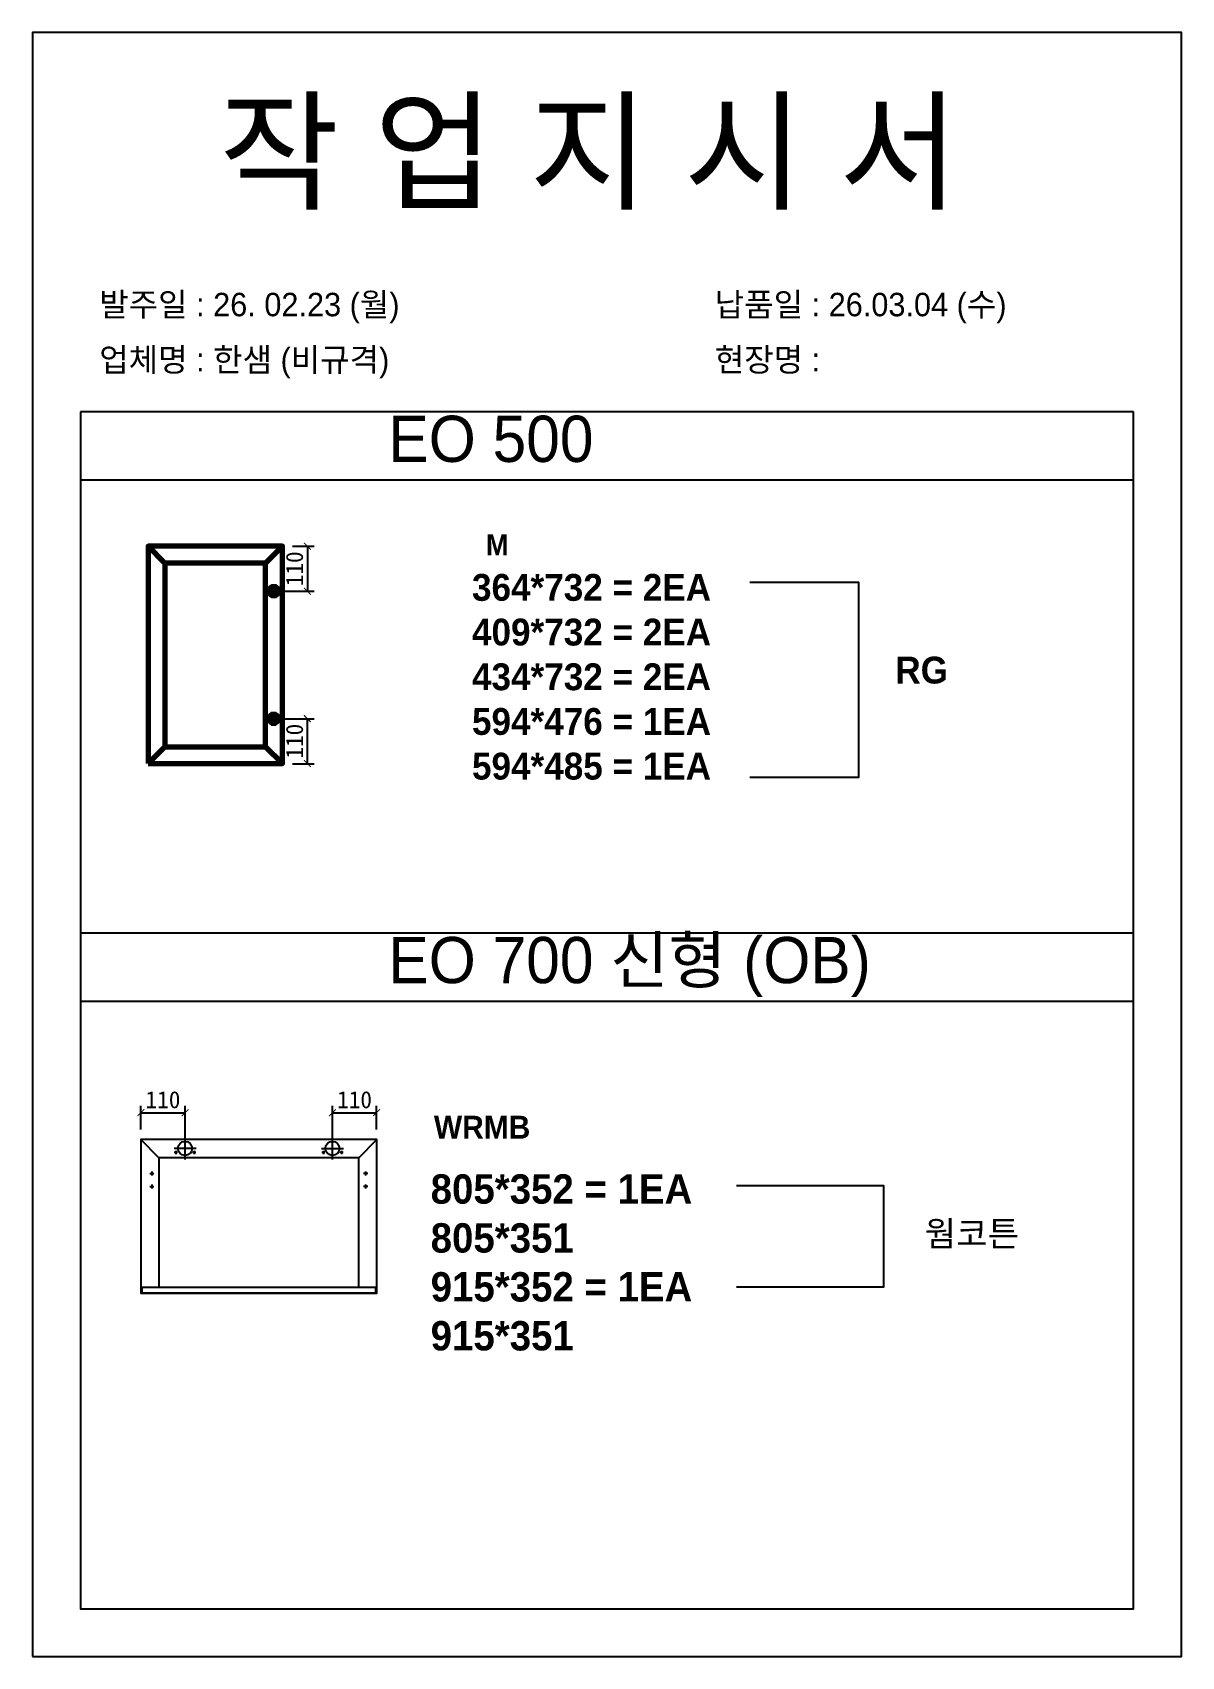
# Model space of a CAD drawing. Header units: millimetres. Extents: x -44117 to 256353, y -2095463 to 65325.
# Drawn here: x 110674 to 112354, y -729334 to -726958 of the extents above; entities that cross this region are included whole.
import ezdxf

# ---------------------------------------------------------------- set-up
doc = ezdxf.new("R2010")
doc.units = ezdxf.units.MM
doc.header["$LTSCALE"] = 10
doc.layers.add('Layer1', color=7, linetype='Continuous', lineweight=70)
doc.styles.add('MtX_Gulim', font='')
doc.styles.get('MtX_Gulim').set_extended_font_data('Gulim', bold=True)
doc.dimstyles.new('ISO-25', dxfattribs={"dimtxt": 2.5, "dimasz": 2.5, "dimexe": 1, "dimexo": 1, "dimtad": 1, "dimtxsty": 'Standard', "dimblk": 'ARCHTICK', "dimcen": 2.5, "dimadec": 0, "dimazin": 0, "dimtfac": 1, "dimtmove": 0, "dimatfit": 3, "dimfxl": 0, "dimarcsym": 0})

msp = doc.modelspace()

# ---------------------------------------------------------------- texts
at = {"linetype": 'Continuous', "style": 'MtX_Gulim'}
for s, height, p in [('M', 30.55563, (111337.28578, -727723.16038)), ('WRMB', 33.437275, (111261.38914, -728576.45603))]:
    msp.add_text(s, height=height, dxfattribs=at).set_placement(p)
at = {"attachment_point": 1}
for s, width, gutter_width, heights, insert, char_height in [('{\\fGulim|b0|i0|c129|p50;작 업 지 시 서}', 3307.3198183, 12.5, [-155.84554], (110947.23734, -727062.30749), 140), ('\\pt11;{\\fGulim|b0|i0|c129|p50;발주일 : 26. 02.23 (월)}', 3307.3198183, 12.5, [34.50412], (110772.02799, -727339.02791), 34.3), ('{\\fGulim|b0|i0|c129|p50;납품일 : 26.03.04 (수)}', 3307.3198183, 12.5, [35.09023], (111672.00597, -727339.02791), 34.3), ('{\\fGulim|b0|i0|c129|p50;업체명 : 한샘 (비규격)}', 3307.3198183, 12.5, [36.11279], (110772.02799, -727419.68409), 34.3), ('{\\fGulim|b0|i0|c129|p50;현장명 : }', 3307.3198183, 12.5, [-38.2735], (111672.00597, -727419.68409), 34.3), ('{\\fGulim|b0|i0|c129|p50;EO 500}', 1597.0710432, 6.03612, [-69.31494], (111194.78675, -727518.84341), 67.6045736), ('{\\f굴림|b1|i0|c129|p50;364*732 = 2EA\\P409*732 = 2EA\\P434*732 = 2EA\\P594*476 = 1EA\\P594*485 = 1EA}', 11862.5631537, 152.56307, [758.13502], (111317.0366, -727750.32326), 39.2305043), ('{\\f굴림|b1|i0|c129|p50;RG}', 11862.5631537, 152.56307, [-40.32024], (111936.00225, -727871.37601), 39.2305043), ('{\\fGulim|b0|i0|c129|p50;EO 700 신형 (OB)}', 1597.0710432, 6.03612, [-85.06834], (111194.78675, -728281.42504), 67.6045736), ('{\\f굴림|b1|i0|c129|p50;805*352 = 1EA\\P\\C1;805*351\\P\\C256;915*352 = 1EA\\P\\C1;915*351}', 12981.2987302, 166.951, [-259.11477], (111256.61415, -728628.67841), 42.930258), ('{\\f굴림|b1|i0|c129|p50;웜코튼}', 11097.3917356, 142.72229, [-39.61272], (111978.84311, -728697.20932), 36.7000174)]:
    msp.add_mtext_dynamic_manual_height_columns(s, width=width, gutter_width=gutter_width, heights=heights, dxfattribs=dict(at, insert=insert, char_height=char_height))

# ---------------------------------------------------------------- blocks, each defined once
blk = doc.blocks.new('_ArchTick')
at = {"color": 0, "linetype": 'ByBlock', "const_width": 0.15}
blk.add_lwpolyline([(-0.5, -0.5), (0.5, 0.5)], dxfattribs=at)
blk = doc.blocks.new('*D4930')
at = {"color": 0, "lineweight": -2}
for p, q in [((111054.7, -727709.9), (111086.4, -727709.9)), ((111076.4, -727709.9), (111076.4, -727775.6)), ((111042.2, -727775.6), (111086.4, -727775.6))]:
    blk.add_line(p, q, dxfattribs=at)
at = {"layer": 'Defpoints', "color": 0}
for p in [(111039.7, -727709.9), (111027.2, -727775.6), (111076.4, -727775.6)]:
    blk.add_point(p, dxfattribs=at)
at = {"color": 0, "lineweight": -2, "xscale": 10, "yscale": 10, "zscale": 10}
for p, rotation in [((111076.4, -727709.9), 90), ((111076.4, -727775.6), 270)]:
    blk.add_blockref('_ArchTick', p, dxfattribs=dict(at, rotation=rotation))
at = {"color": 0, "insert": (111057.6, -727742.8), "char_height": 25, "attachment_point": 5, "rotation": 90}
blk.add_mtext('110', dxfattribs=at)
blk = doc.blocks.new('*D4931')
at = {"color": 0, "lineweight": -2}
for p, q in [((111042.2, -727962.1), (111086.4, -727962.1)), ((111076.4, -728027.9), (111076.4, -727962.1)), ((111054.7, -728027.9), (111086.4, -728027.9))]:
    blk.add_line(p, q, dxfattribs=at)
at = {"layer": 'Defpoints', "color": 0}
for p in [(111027.2, -727962.1), (111076.4, -727962.1), (111039.7, -728027.9)]:
    blk.add_point(p, dxfattribs=at)
at = {"color": 0, "lineweight": -2, "xscale": 10, "yscale": 10, "zscale": 10}
for p, rotation in [((111076.4, -727962.1), 90), ((111076.4, -728027.9), 270)]:
    blk.add_blockref('_ArchTick', p, dxfattribs=dict(at, rotation=rotation))
at = {"color": 0, "insert": (111057.6, -727995), "char_height": 25, "attachment_point": 5, "rotation": 90}
blk.add_mtext('110', dxfattribs=at)
blk = doc.blocks.new('*D4932')
at = {"color": 0, "lineweight": -2}
for p, q in [((110832.9, -728563.1), (110832.9, -728528.5)), ((110897.5, -728575.8), (110897.5, -728528.5)), ((110832.9, -728538.5), (110897.5, -728538.5))]:
    blk.add_line(p, q, dxfattribs=at)
at = {"layer": 'Defpoints', "color": 0}
for p in [(110897.5, -728538.5), (110832.9, -728578.1), (110897.5, -728590.8)]:
    blk.add_point(p, dxfattribs=at)
at = {"color": 0, "lineweight": -2, "xscale": 10, "yscale": 10, "zscale": 10, "rotation": 180}
blk.add_blockref('_ArchTick', (110832.9, -728538.5), dxfattribs=at)
at = {"color": 0, "lineweight": -2, "xscale": 10, "yscale": 10, "zscale": 10}
blk.add_blockref('_ArchTick', (110897.5, -728538.5), dxfattribs=at)
at = {"color": 0, "insert": (110865.2, -728519.7), "char_height": 25, "attachment_point": 5}
blk.add_mtext('110', dxfattribs=at)
blk = doc.blocks.new('*D4933')
at = {"color": 0, "lineweight": -2}
for p, q in [((111113, -728575.8), (111113, -728528.5)), ((111177.5, -728563.1), (111177.5, -728528.5)), ((111113, -728538.5), (111177.5, -728538.5))]:
    blk.add_line(p, q, dxfattribs=at)
at = {"layer": 'Defpoints', "color": 0}
for p in [(111177.5, -728538.5), (111113, -728590.8), (111177.5, -728578.1)]:
    blk.add_point(p, dxfattribs=at)
at = {"color": 0, "lineweight": -2, "xscale": 10, "yscale": 10, "zscale": 10, "rotation": 180}
blk.add_blockref('_ArchTick', (111113, -728538.5), dxfattribs=at)
at = {"color": 0, "lineweight": -2, "xscale": 10, "yscale": 10, "zscale": 10}
blk.add_blockref('_ArchTick', (111177.5, -728538.5), dxfattribs=at)
at = {"color": 0, "insert": (111145.3, -728519.7), "char_height": 25, "attachment_point": 5}
blk.add_mtext('110', dxfattribs=at)

# ---------------------------------------------------------------- dimensions: what is measured, and where the dimension line sits
for base, p1, p2, angle, picture, middle in [((111076.39226, -727775.62804), (111039.74995, -727709.87944), (111027.21201, -727775.62804), 90, '*D4930', (111057.64226, -727742.75374)), ((111076.39226, -727962.10235), (111039.74995, -728027.85095), (111027.21201, -727962.10235), 270, '*D4931', (111057.64226, -727994.97665))]:
    dim = msp.add_linear_dim(base=base, p1=p1, p2=p2, angle=angle, text='110', dimstyle='ISO-25', override={"dimscale": 10, "dimasz": 1, "dimexo": 1.5, "dimtxsty": 'Standard'})
    dim.commit()
    dim.dimension.update_dxf_attribs({"geometry": picture, "text_midpoint": middle})
for base, p1, p2, picture, middle in [((110897.46707, -728538.47653), (110832.94702, -728578.05693), (110897.46707, -728590.78336), '*D4932', (110865.20705, -728519.72653)), ((111177.53689, -728538.47653), (111113.01685, -728590.78336), (111177.53689, -728578.05693), '*D4933', (111145.27687, -728519.72653))]:
    dim = msp.add_linear_dim(base=base, p1=p1, p2=p2, text='110', dimstyle='ISO-25', override={"dimscale": 10, "dimasz": 1, "dimexo": 1.5, "dimtxsty": 'Standard'})
    dim.commit()
    dim.dimension.update_dxf_attribs({"geometry": picture, "text_midpoint": middle})

# ---------------------------------------------------------------- linework, layer by layer
for p, q in [((112284.43074, -727513.3147), (110744.43074, -727513.3147)), ((112284.43074, -727613.3147), (110744.43074, -727613.3147)), ((112284.43074, -728275.89633), (110744.43074, -728275.89633)), ((112284.43074, -728375.89633), (110744.43074, -728375.89633)), ((110897.46707, -728606.92677), (110897.46707, -728574.63994)), ((111113.01686, -728606.92677), (111113.01686, -728574.63994)), ((110832.65106, -728578.05693), (110832.65106, -728802.39725)), ((110858.99181, -728604.39768), (110832.73774, -728577.84765)), ((111177.53689, -728577.76096), (110832.94702, -728577.76096)), ((110913.61049, -728590.78336), (110881.32365, -728590.78336)), ((110886.51642, -728596.70263), (110881.781, -728596.70263)), ((110884.14871, -728594.33492), (110884.14871, -728599.07033)), ((110913.15313, -728596.70263), (110908.41772, -728596.70263)), ((110910.78542, -728594.33492), (110910.78542, -728599.07033)), ((111096.87343, -728590.78336), (111129.16027, -728590.78336)), ((111102.06621, -728596.70263), (111097.33079, -728596.70263)), ((111099.6985, -728594.33492), (111099.6985, -728599.07033)), ((111128.70292, -728596.70263), (111123.96751, -728596.70263)), ((111126.33521, -728594.33492), (111126.33521, -728599.07033)), ((111151.4921, -728604.39768), (111177.74617, -728577.84765)), ((111177.83285, -728802.39725), (111177.83285, -728578.05693)), ((110858.99181, -728604.39768), (110858.99181, -728794.40624)), ((111151.4921, -728604.39768), (110858.99181, -728604.39768)), ((111151.4921, -728793.81431), (111151.4921, -728604.39768)), ((110845.96942, -728627.48283), (110851.88869, -728627.48283)), ((110845.96942, -728646.42449), (110851.88869, -728646.42449)), ((110848.92905, -728624.5232), (110848.92905, -728630.44246)), ((110848.92905, -728643.46486), (110848.92905, -728649.38413)), ((111164.5145, -728627.48283), (111158.59523, -728627.48283)), ((111164.5145, -728646.42449), (111158.59523, -728646.42449)), ((111161.55487, -728624.5232), (111161.55487, -728630.44246)), ((111161.55487, -728643.46486), (111161.55487, -728649.38413)), ((110832.65106, -728793.81431), (111177.83285, -728793.81431)), ((110832.65106, -728801.86452), (111177.53689, -728801.86452)), ((110832.94702, -728802.69322), (111177.53689, -728802.69322)), ((110834.13087, -728793.81431), (110834.13087, -728802.69322)), ((111176.35304, -728802.69322), (111176.35304, -728793.81431))]:
    msp.add_line(p, q)
msp.add_lwpolyline([(110674.43074, -729334.14498), (112354.43074, -729334.14498), (112354.43074, -726958.14498), (110674.43074, -726958.14498)], close=True)
for points in [[(110744.43074, -727513.3147), (110744.43074, -729264.14498), (112284.43074, -729264.14498), (112284.43074, -727513.3147)], [(111723.49586, -727762.28464), (111882.36703, -727762.28464), (111882.36703, -728048.25275), (111723.49586, -728048.25275)], [(111703.59541, -728645.17393), (111918.5439, -728645.17393), (111918.5439, -728793.81139), (111703.59541, -728793.81139)]]:
    msp.add_lwpolyline(points)
for centre, radius in [((110884.14871, -728596.70263), 0.94708), ((110897.46707, -728590.78336), 10.35872), ((110910.78542, -728596.70263), 0.94708), ((111099.6985, -728596.70263), 0.94708), ((111113.01686, -728590.78336), 10.35872), ((111126.33521, -728596.70263), 0.94708), ((110848.92905, -728627.48283), 0.88789), ((110848.92905, -728646.42449), 0.88789), ((111161.55487, -728627.48283), 0.88789), ((111161.55487, -728646.42449), 0.88789)]:
    msp.add_circle(centre, radius)
for centre, start, end in [((110832.94702, -728578.05693), 90, 180), ((111177.53689, -728578.05693), 0, 90), ((110832.94702, -728802.39725), 180, 270), ((111177.53689, -728802.39725), 270, 0)]:
    msp.add_arc(centre, 0.29596, start, end)
at = {"layer": 'Layer1'}
for p, q in [((110867.89961, -727734.42949), (110843.34956, -727709.87944)), ((111015.1999, -727734.42949), (111039.74995, -727709.87944)), ((111027.21201, -727765.42354), (111027.21201, -727785.83255)), ((111027.21201, -727972.30685), (111027.21201, -727951.89785)), ((110843.34956, -728027.85095), (110867.89961, -728003.3009)), ((111039.74995, -728027.85095), (111015.1999, -728003.3009)), ((111015.1999, -728003.3009), (111039.74995, -728027.85095))]:
    msp.add_line(p, q, dxfattribs=at)
for points in [[(110843.34956, -728027.85095), (111039.74995, -728027.85095), (111039.74995, -727709.87944), (110843.34956, -727709.87944)], [(110867.89961, -728003.3009), (111015.1999, -728003.3009), (111015.1999, -727734.42949), (110867.89961, -727734.42949)], [(111037.41651, -727775.62804), (111017.00751, -727775.62804)], [(111037.41651, -727962.10235), (111017.00751, -727962.10235)]]:
    msp.add_lwpolyline(points, close=True, dxfattribs=at)
for centre in [(111027.21201, -727775.62804), (111027.21201, -727962.10235)]:
    msp.add_circle(centre, 6.803, dxfattribs=at)

msp.set_redraw_order([(e.dxf.handle, doc.entitydb.next_handle()) for e in msp.query("TEXT MTEXT ATTDEF DIMENSION ARC_DIMENSION")])  # texts and dimensions are drawn at this point

doc.saveas('drawing.dxf')
